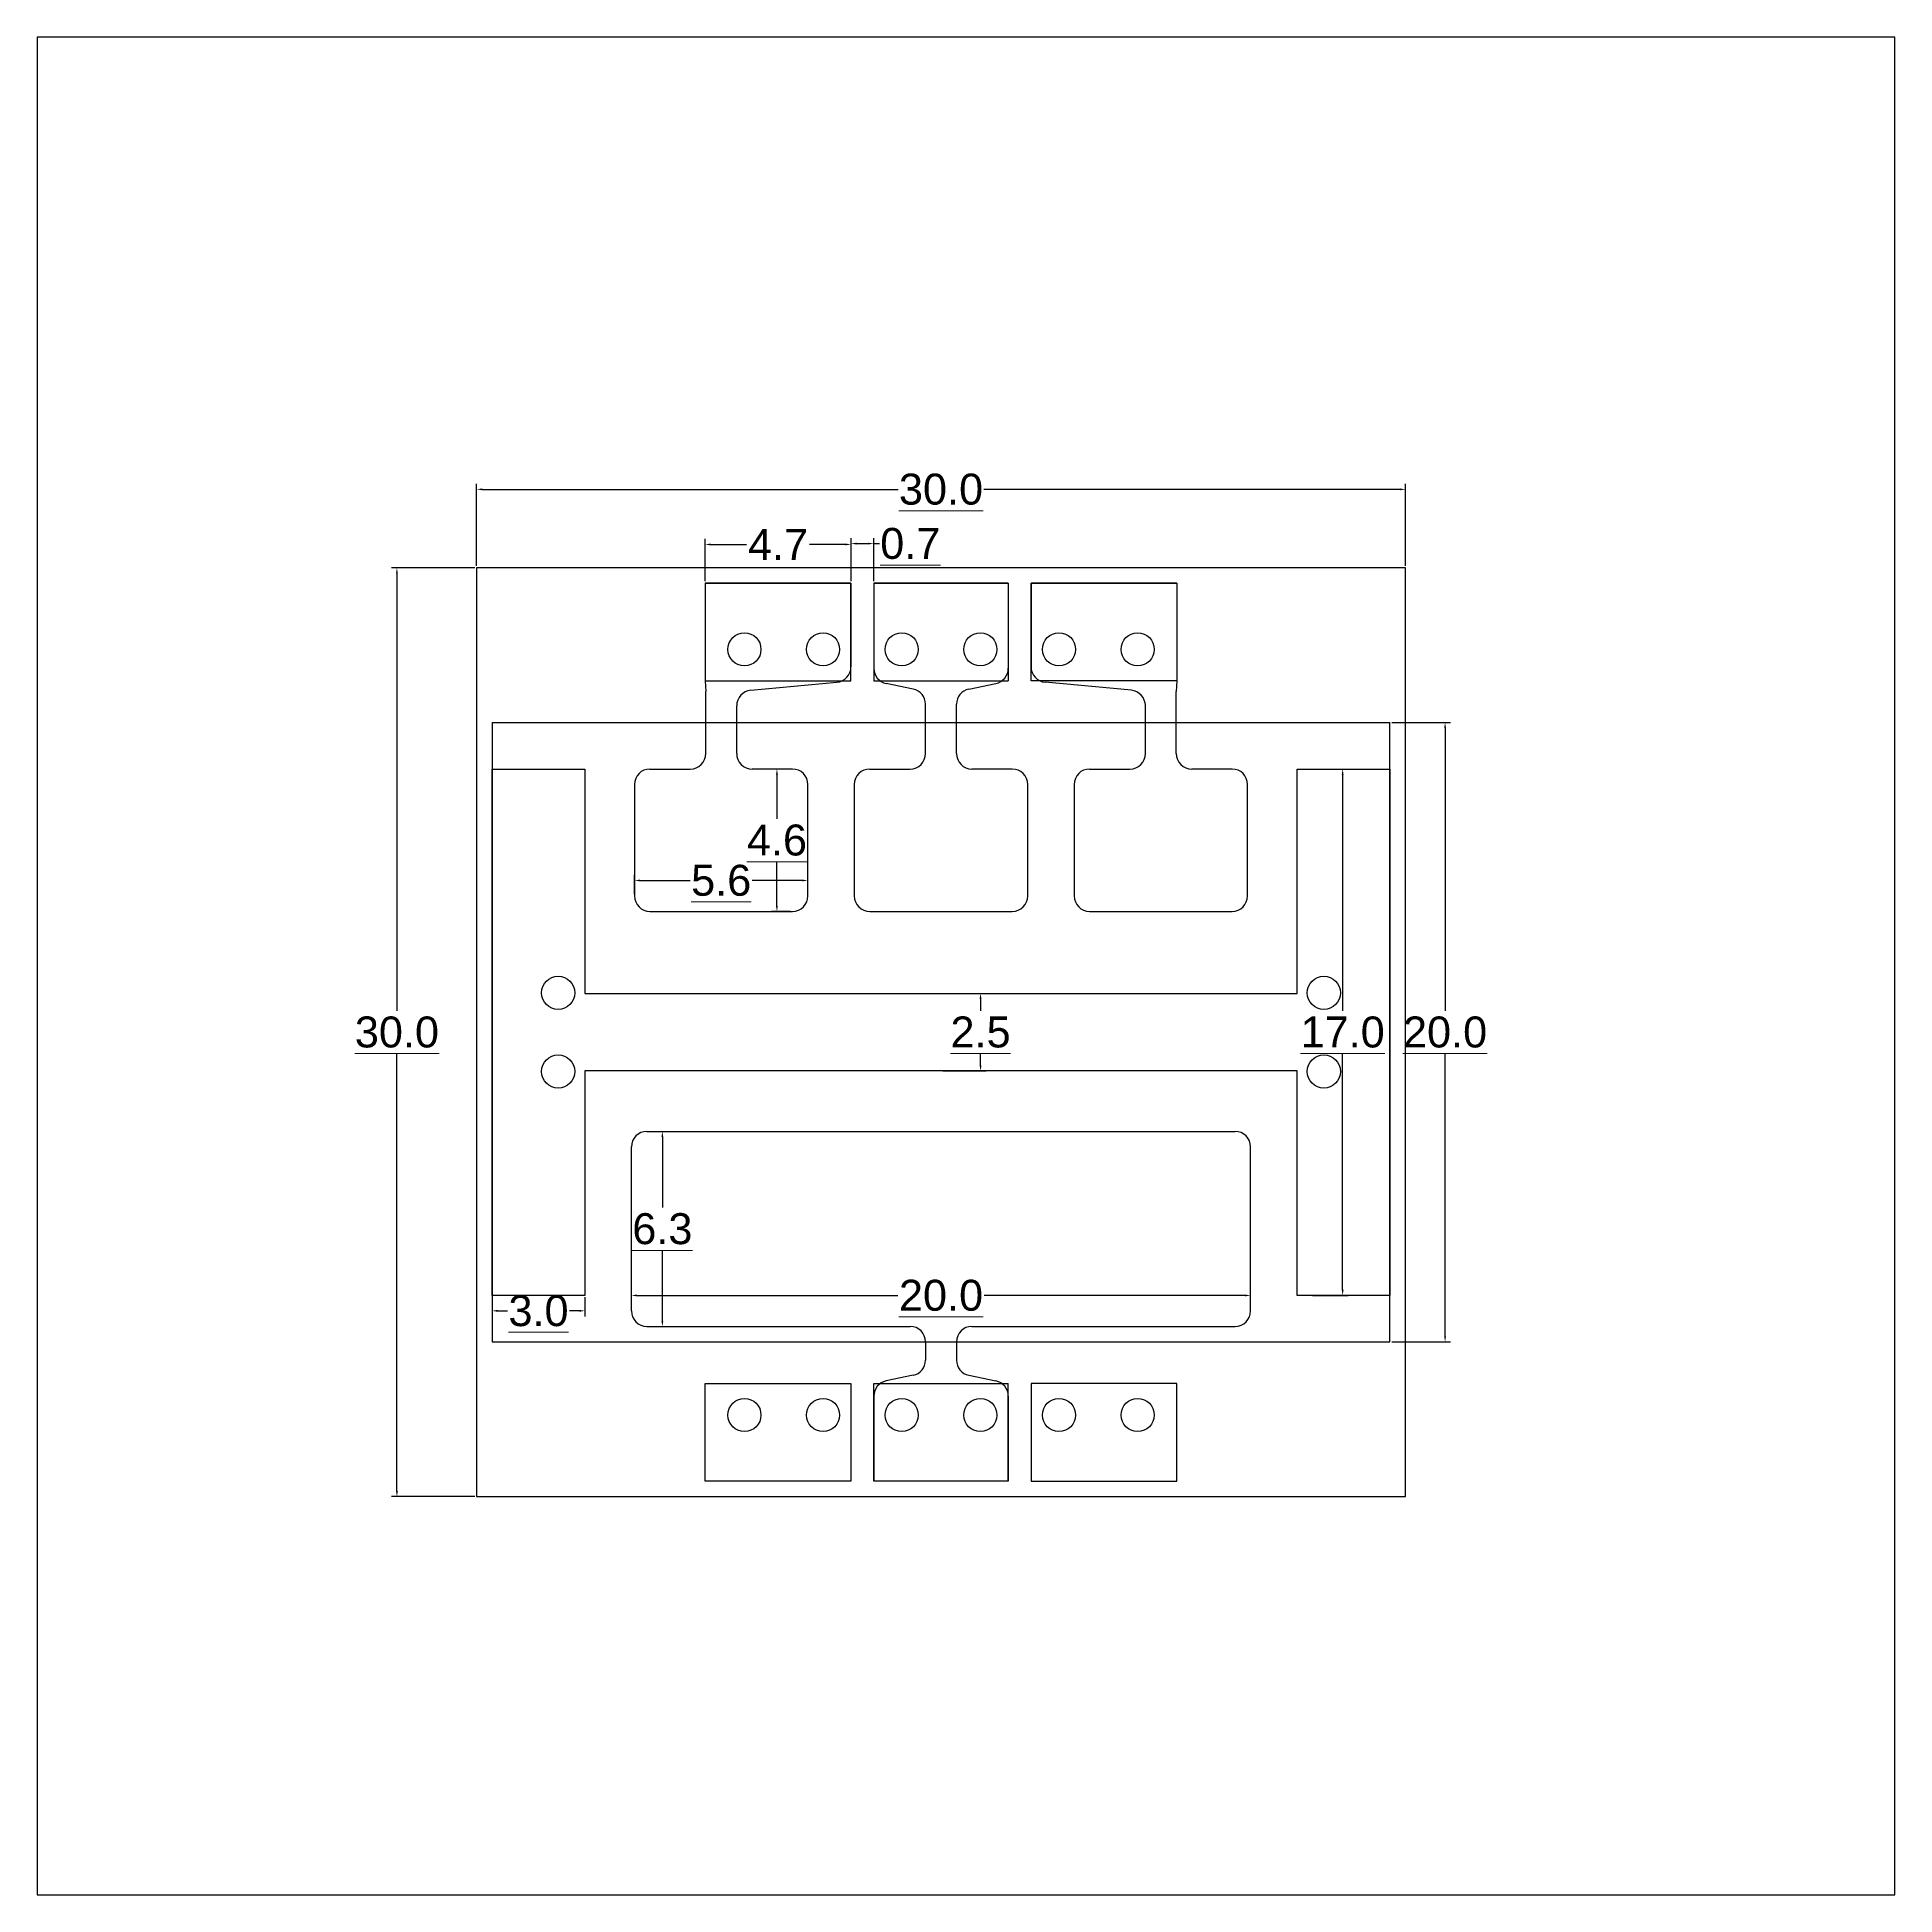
# Model space of a CAD drawing. Header units: inches. Extents: x -14.2 to 45.8, y -12.9 to 47.1.
import ezdxf

# ---------------------------------------------------------------- set-up
doc = ezdxf.new("R2010")
doc.units = ezdxf.units.IN
doc.header["$MEASUREMENT"] = 0
doc.layers.add('AM_5', color=3, linetype='Continuous', lineweight=15)
for name, color, linetype in [('glassOutline', 18, 'Continuous'), ('pinPlacements', 6, 'Continuous'), ('pixel-electrode-large-lower', 4, 'Continuous'), ('pixel-electrodes-small-upper', 4, 'Continuous'), ('TC-electrode-small', 4, 'Continuous'), ('TC-etch-lines', 1, 'Continuous')]:
    doc.layers.add(name, color=color, linetype=linetype)
doc.styles.get("Standard").update_dxf_attribs({"font": 'arial.ttf'})
doc.dimstyles.new('Standard$0', dxfattribs={"dimtxt": 0.18, "dimasz": 0.18, "dimexe": 0.18, "dimexo": 0.0625, "dimgap": 0.09, "dimtad": 0, "dimtih": 1, "dimtoh": 1, "dimdec": 4, "dimzin": 0, "dimdsep": 46, "dimtxsty": 'Standard', "dimcen": 0.09, "dimadec": 0, "dimazin": 0, "dimtfac": 1, "dimtdec": 4, "dimtofl": 0, "dimtmove": 0, "dimatfit": 3, "dimfxl": 1, "dimtolj": 1, "dimtzin": 0, "dimarcsym": 0})

# ---------------------------------------------------------------- blocks, each defined once
blk = doc.blocks.new('*D4')
at = {"layer": 'AM_5', "color": 0, "lineweight": -2, "transparency": 16777216}
for p, q in [((0, 30.062), (0, 32.713)), ((0.18, 32.533), (13.613, 32.533)), ((29.82, 32.533), (16.387, 32.533)), ((30, 30.062), (30, 32.713))]:
    blk.add_line(p, q, dxfattribs=at)
at = {"layer": 'AM_5', "color": 0, "transparency": 16777216}
for points in [[(0.18, 32.563), (0.18, 32.503), (0, 32.533)], [(29.82, 32.563), (29.82, 32.503), (30, 32.533)]]:
    blk.add_solid(points, dxfattribs=at)
at = {"layer": 'Defpoints', "color": 0, "transparency": 16777216}
for p in [(30, 32.533), (0, 30), (30, 30)]:
    blk.add_point(p, dxfattribs=at)
at = {"layer": 'AM_5', "color": 0, "transparency": 16777216, "insert": (15, 32.533), "char_height": 0.18, "attachment_point": 5}
blk.add_mtext('\\A1;{\\fArial|b0|i0|c65535|p34;{\\H1;\\L30.0}}', dxfattribs=at)
blk = doc.blocks.new('*D5')
at = {"layer": 'AM_5', "color": 0, "lineweight": -2, "transparency": 16777216}
for p, q in [((7.38, 29.563), (7.38, 30.933)), ((7.56, 30.753), (8.716, 30.753)), ((11.913, 30.753), (10.757, 30.753)), ((12.093, 29.563), (12.093, 30.933))]:
    blk.add_line(p, q, dxfattribs=at)
at = {"layer": 'AM_5', "color": 0, "transparency": 16777216}
for points in [[(7.56, 30.783), (7.56, 30.723), (7.38, 30.753)], [(11.913, 30.783), (11.913, 30.723), (12.093, 30.753)]]:
    blk.add_solid(points, dxfattribs=at)
at = {"layer": 'Defpoints', "color": 0, "transparency": 16777216}
for p in [(12.093, 30.753), (7.38, 29.5), (12.093, 29.5)]:
    blk.add_point(p, dxfattribs=at)
at = {"layer": 'AM_5', "color": 0, "transparency": 16777216, "insert": (9.736, 30.753), "char_height": 0.18, "attachment_point": 5}
blk.add_mtext('\\A1;{\\fArial|b0|i0|c65535|p34;{\\H1;4.7}}', dxfattribs=at)
blk = doc.blocks.new('*D6')
at = {"layer": 'AM_5', "color": 0, "lineweight": -2, "transparency": 16777216}
for p, q in [((12.093, 29.563), (12.093, 30.96)), ((12.273, 30.78), (12.648, 30.78)), ((12.828, 29.563), (12.828, 30.96)), ((12.828, 30.78), (13.008, 30.78))]:
    blk.add_line(p, q, dxfattribs=at)
at = {"layer": 'AM_5', "color": 0, "transparency": 16777216}
for points in [[(12.273, 30.81), (12.273, 30.75), (12.093, 30.78)], [(12.648, 30.81), (12.648, 30.75), (12.828, 30.78)]]:
    blk.add_solid(points, dxfattribs=at)
at = {"layer": 'Defpoints', "color": 0, "transparency": 16777216}
for p in [(12.828, 30.78), (12.093, 29.5), (12.828, 29.5)]:
    blk.add_point(p, dxfattribs=at)
at = {"layer": 'AM_5', "color": 0, "transparency": 16777216, "insert": (14.008, 30.78), "char_height": 0.18, "attachment_point": 5}
blk.add_mtext('\\A1;{\\fArial|b0|i0|c65535|p34;{\\H1;\\L0.7}}', dxfattribs=at)
blk = doc.blocks.new('*D7')
at = {"layer": 'AM_5', "color": 0, "lineweight": -2, "transparency": 16777216}
for p, q in [((5.1, 19.463), (5.1, 20.08)), ((5.28, 19.9), (6.9, 19.9)), ((10.52, 19.9), (8.9, 19.9)), ((10.7, 19.463), (10.7, 20.08))]:
    blk.add_line(p, q, dxfattribs=at)
at = {"layer": 'AM_5', "color": 0, "transparency": 16777216}
for points in [[(5.28, 19.93), (5.28, 19.87), (5.1, 19.9)], [(10.52, 19.93), (10.52, 19.87), (10.7, 19.9)]]:
    blk.add_solid(points, dxfattribs=at)
at = {"layer": 'Defpoints', "color": 0, "transparency": 16777216}
for p in [(10.7, 19.9), (5.1, 19.4), (10.7, 19.4)]:
    blk.add_point(p, dxfattribs=at)
at = {"layer": 'AM_5', "color": 0, "transparency": 16777216, "insert": (7.9, 19.9), "char_height": 0.18, "attachment_point": 5}
blk.add_mtext('\\A1;{\\fArial|b0|i0|c65535|p34;{\\H1;\\L5.6}}', dxfattribs=at)
blk = doc.blocks.new('*D8')
at = {"layer": 'AM_5', "color": 0, "lineweight": -2, "transparency": 16777216}
for p, q in [((10.137, 23.5), (9.52, 23.5)), ((9.7, 23.32), (9.7, 21.892)), ((9.7, 19.08), (9.7, 20.508)), ((10.137, 18.9), (9.52, 18.9))]:
    blk.add_line(p, q, dxfattribs=at)
at = {"layer": 'AM_5', "color": 0, "transparency": 16777216}
for points in [[(9.67, 23.32), (9.73, 23.32), (9.7, 23.5)], [(9.67, 19.08), (9.73, 19.08), (9.7, 18.9)]]:
    blk.add_solid(points, dxfattribs=at)
at = {"layer": 'Defpoints', "color": 0, "transparency": 16777216}
for p in [(10.2, 23.5), (9.7, 18.9), (10.2, 18.9)]:
    blk.add_point(p, dxfattribs=at)
at = {"layer": 'AM_5', "color": 0, "transparency": 16777216, "insert": (9.7, 21.2), "char_height": 0.18, "attachment_point": 5}
blk.add_mtext('\\A1;{\\fArial|b0|i0|c65535|p34;{\\H1;\\L4.6}}', dxfattribs=at)
blk = doc.blocks.new('*D9')
at = {"layer": 'AM_5', "color": 0, "lineweight": -2, "transparency": 16777216}
for p, q in [((5.563, 11.797), (6.18, 11.797)), ((6, 11.617), (6, 9.339)), ((6, 5.677), (6, 7.955)), ((5.563, 5.497), (6.18, 5.497))]:
    blk.add_line(p, q, dxfattribs=at)
at = {"layer": 'AM_5', "color": 0, "transparency": 16777216}
for points in [[(5.97, 11.617), (6.03, 11.617), (6, 11.797)], [(5.97, 5.677), (6.03, 5.677), (6, 5.497)]]:
    blk.add_solid(points, dxfattribs=at)
at = {"layer": 'Defpoints', "color": 0, "transparency": 16777216}
for p in [(5.5, 11.797), (5.5, 5.497), (6, 5.497)]:
    blk.add_point(p, dxfattribs=at)
at = {"layer": 'AM_5', "color": 0, "transparency": 16777216, "insert": (6, 8.647), "char_height": 0.18, "attachment_point": 5}
blk.add_mtext('\\A1;{\\fArial|b0|i0|c65535|p34;{\\H1;\\L6.3}}', dxfattribs=at)
blk = doc.blocks.new('*D10')
at = {"layer": 'AM_5', "color": 0, "lineweight": -2, "transparency": 16777216}
for p, q in [((15.062, 16.25), (16.457, 16.25)), ((16.277, 16.07), (16.277, 15.692)), ((16.277, 13.93), (16.277, 14.308)), ((15.062, 13.75), (16.457, 13.75))]:
    blk.add_line(p, q, dxfattribs=at)
at = {"layer": 'AM_5', "color": 0, "transparency": 16777216}
for points in [[(16.247, 16.07), (16.307, 16.07), (16.277, 16.25)], [(16.247, 13.93), (16.307, 13.93), (16.277, 13.75)]]:
    blk.add_solid(points, dxfattribs=at)
at = {"layer": 'Defpoints', "color": 0, "transparency": 16777216}
for p in [(15, 16.25), (15, 13.75), (16.277, 13.75)]:
    blk.add_point(p, dxfattribs=at)
at = {"layer": 'AM_5', "color": 0, "transparency": 16777216, "insert": (16.277, 15), "char_height": 0.18, "attachment_point": 5}
blk.add_mtext('\\A1;{\\fArial|b0|i0|c65535|p34;{\\H1;\\L2.5}}', dxfattribs=at)
blk = doc.blocks.new('*D11')
at = {"layer": 'AM_5', "color": 0, "lineweight": -2, "transparency": 16777216}
for p, q in [((27.003, 23.5), (28.152, 23.5)), ((27.972, 23.32), (27.972, 15.692)), ((27.972, 6.68), (27.972, 14.308)), ((27.003, 6.5), (28.152, 6.5))]:
    blk.add_line(p, q, dxfattribs=at)
at = {"layer": 'AM_5', "color": 0, "transparency": 16777216}
for points in [[(27.942, 23.32), (28.002, 23.32), (27.972, 23.5)], [(27.942, 6.68), (28.002, 6.68), (27.972, 6.5)]]:
    blk.add_solid(points, dxfattribs=at)
at = {"layer": 'Defpoints', "color": 0, "transparency": 16777216}
for p in [(26.94, 23.5), (26.94, 6.5), (27.972, 6.5)]:
    blk.add_point(p, dxfattribs=at)
at = {"layer": 'AM_5', "color": 0, "transparency": 16777216, "insert": (27.972, 15), "char_height": 0.18, "attachment_point": 5}
blk.add_mtext('\\A1;{\\fArial|b0|i0|c65535|p34;{\\H1;\\L17.0}}', dxfattribs=at)
blk = doc.blocks.new('*D12')
at = {"layer": 'AM_5', "color": 0, "lineweight": -2, "transparency": 16777216}
for p, q in [((29.562, 25.003), (31.46, 25.003)), ((31.28, 24.823), (31.28, 15.692)), ((31.28, 5.177), (31.28, 14.308)), ((29.562, 4.997), (31.46, 4.997))]:
    blk.add_line(p, q, dxfattribs=at)
at = {"layer": 'AM_5', "color": 0, "transparency": 16777216}
for points in [[(31.25, 24.823), (31.31, 24.823), (31.28, 25.003)], [(31.25, 5.177), (31.31, 5.177), (31.28, 4.997)]]:
    blk.add_solid(points, dxfattribs=at)
at = {"layer": 'Defpoints', "color": 0, "transparency": 16777216}
for p in [(29.5, 25.003), (29.5, 4.997), (31.28, 4.997)]:
    blk.add_point(p, dxfattribs=at)
at = {"layer": 'AM_5', "color": 0, "transparency": 16777216, "insert": (31.28, 15), "char_height": 0.18, "attachment_point": 5}
blk.add_mtext('\\A1;{\\fArial|b0|i0|c65535|p34;{\\H1;\\L20.0}}', dxfattribs=at)
blk = doc.blocks.new('*D13')
at = {"layer": 'AM_5', "color": 0, "lineweight": -2, "transparency": 16777216}
for p, q in [((5, 6.06), (5, 6.677)), ((25, 6.06), (25, 6.677)), ((5.18, 6.497), (13.604, 6.497)), ((24.82, 6.497), (16.396, 6.497))]:
    blk.add_line(p, q, dxfattribs=at)
at = {"layer": 'AM_5', "color": 0, "transparency": 16777216}
for points in [[(5.18, 6.527), (5.18, 6.467), (5, 6.497)], [(24.82, 6.527), (24.82, 6.467), (25, 6.497)]]:
    blk.add_solid(points, dxfattribs=at)
at = {"layer": 'Defpoints', "color": 0, "transparency": 16777216}
for p in [(25, 6.497), (5, 5.997), (25, 5.997)]:
    blk.add_point(p, dxfattribs=at)
at = {"layer": 'AM_5', "color": 0, "transparency": 16777216, "insert": (15, 6.497), "char_height": 0.18, "attachment_point": 5}
blk.add_mtext('\\A1;{\\fArial|b0|i0|c65535|p34;{\\H1;\\L20.0}}', dxfattribs=at)
blk = doc.blocks.new('*D14')
at = {"layer": 'AM_5', "color": 0, "lineweight": -2, "transparency": 16777216}
for p, q in [((0.5, 6.442), (0.5, 5.82)), ((0.68, 6), (1.002, 6)), ((3.32, 6), (2.998, 6)), ((3.5, 6.438), (3.5, 5.82))]:
    blk.add_line(p, q, dxfattribs=at)
at = {"layer": 'AM_5', "color": 0, "transparency": 16777216}
for points in [[(0.68, 6.03), (0.68, 5.97), (0.5, 6)], [(3.32, 6.03), (3.32, 5.97), (3.5, 6)]]:
    blk.add_solid(points, dxfattribs=at)
at = {"layer": 'Defpoints', "color": 0, "transparency": 16777216}
for p in [(0.5, 6.504), (3.5, 6.5), (3.5, 6)]:
    blk.add_point(p, dxfattribs=at)
at = {"layer": 'AM_5', "color": 0, "transparency": 16777216, "insert": (2, 6), "char_height": 0.18, "attachment_point": 5}
blk.add_mtext('\\A1;{\\fArial|b0|i0|c65535|p34;{\\H1;\\L3.0}}', dxfattribs=at)
blk = doc.blocks.new('*D15')
at = {"layer": 'AM_5', "color": 0, "lineweight": -2, "transparency": 16777216}
for p, q in [((-0.062, 30), (-2.753, 30)), ((-2.573, 29.82), (-2.573, 15.692)), ((-2.573, 0.18), (-2.573, 14.308)), ((-0.062, 0), (-2.753, 0))]:
    blk.add_line(p, q, dxfattribs=at)
at = {"layer": 'AM_5', "color": 0, "transparency": 16777216}
for points in [[(-2.603, 29.82), (-2.543, 29.82), (-2.573, 30)], [(-2.603, 0.18), (-2.543, 0.18), (-2.573, 0)]]:
    blk.add_solid(points, dxfattribs=at)
at = {"layer": 'Defpoints', "color": 0, "transparency": 16777216}
for p in [(0, 30), (0, 0), (-2.573, 0)]:
    blk.add_point(p, dxfattribs=at)
at = {"layer": 'AM_5', "color": 0, "transparency": 16777216, "insert": (-2.573, 15), "char_height": 0.18, "attachment_point": 5}
blk.add_mtext('\\A1;{\\fArial|b0|i0|c65535|p34;{\\H1;\\L30.0}}', dxfattribs=at)

msp = doc.modelspace()

# ---------------------------------------------------------------- linework, layer by layer
msp.add_lwpolyline([(-14.193, -12.862), (45.807, -12.862), (45.807, 47.138), (-14.193, 47.138)], close=True)
at = {"layer": 'glassOutline'}
msp.add_lwpolyline([(0, 0), (30, 0), (30, 30), (0, 30)], close=True, dxfattribs=at)
at = {"layer": 'pinPlacements'}
for centre in [(8.65, 27.365), (11.19, 27.365), (13.73, 27.365), (16.27, 27.365), (18.81, 27.365), (21.35, 27.365), (2.635, 16.27), (27.365, 16.27), (2.635, 13.73), (27.365, 13.73), (8.65, 2.635), (11.19, 2.635), (13.73, 2.635), (16.27, 2.635), (18.81, 2.635), (21.35, 2.635)]:
    msp.add_circle(centre, 0.535, dxfattribs=at)
at = {"layer": 'pixel-electrode-large-lower'}
for p, q in [((5.5, 11.797), (24.5, 11.797)), ((5, 5.997), (5, 11.297)), ((25, 5.997), (25, 11.297)), ((5.5, 5.497), (14, 5.497)), ((16, 5.497), (24.5, 5.497)), ((14.5, 4.997), (14.5, 4.407)), ((15.5, 4.997), (15.5, 4.407)), ((14.101, 3.918), (13.226, 3.737)), ((15.899, 3.918), (16.774, 3.737)), ((12.827, 3.248), (12.827, 0.5)), ((17.172, 3.248), (17.172, 0.5)), ((17.172, 0.5), (12.827, 0.5))]:
    msp.add_line(p, q, dxfattribs=at)
for centre, start, end in [((5.5, 11.297), 90, 180), ((24.5, 11.297), 0, 90), ((5.5, 5.997), 180, 270), ((14, 4.997), 0, 90), ((16, 4.997), 90, 180), ((24.5, 5.997), 270, 0), ((14, 4.407), 281.65724, 0), ((16, 4.407), 180.00122, 258.3428), ((13.328, 3.248), 101.65724, 180), ((16.672, 3.248), 0, 78.3428)]:
    msp.add_arc(centre, 0.5, start, end, dxfattribs=at)
at = {"layer": 'pixel-electrodes-small-upper'}
for p, q in [((7.38, 29.5), (12.092, 29.5)), ((7.38, 29.5), (7.38, 26.345)), ((12.092, 29.5), (12.092, 26.801)), ((12.827, 29.5), (17.172, 29.5)), ((12.827, 29.5), (12.827, 26.752)), ((17.172, 29.5), (17.172, 26.752)), ((22.62, 29.5), (17.907, 29.5)), ((17.907, 29.5), (17.907, 26.801)), ((22.62, 29.5), (22.62, 26.345)), ((7.38, 26.345), (7.4, 26)), ((7.4, 24), (7.4, 26)), ((8.853, 26.042), (11.639, 26.303)), ((14.101, 26.082), (13.226, 26.263)), ((15.899, 26.082), (16.774, 26.263)), ((21.147, 26.042), (18.361, 26.303)), ((22.62, 26.345), (22.6, 26)), ((22.6, 24), (22.6, 26)), ((8.4, 24), (8.4, 25.545)), ((14.5, 24), (14.5, 25.593)), ((15.5, 24), (15.5, 25.593)), ((21.6, 24), (21.6, 25.545)), ((5.6, 23.5), (6.9, 23.5)), ((10.2, 23.5), (8.9, 23.5)), ((12.7, 23.5), (14, 23.5)), ((17.3, 23.5), (16, 23.5)), ((19.8, 23.5), (21.1, 23.5)), ((24.4, 23.5), (23.1, 23.5)), ((5.1, 23), (5.1, 19.4)), ((10.7, 19.4), (10.7, 23)), ((12.2, 23), (12.2, 19.4)), ((17.8, 19.4), (17.8, 23)), ((19.3, 23), (19.3, 19.4)), ((24.9, 19.4), (24.9, 23)), ((5.6, 18.9), (10.2, 18.9)), ((12.7, 18.9), (17.3, 18.9)), ((19.8, 18.9), (24.4, 18.9))]:
    msp.add_line(p, q, dxfattribs=at)
for centre, start, end in [((11.592, 26.801), 275.33862, 360), ((13.328, 26.752), 180, 258.34276), ((16.672, 26.752), 281.6572, 0), ((18.408, 26.801), 180, 264.66138), ((8.9, 25.545), 95.33862, 179.99885), ((14, 25.593), 0, 78.34276), ((16, 25.593), 101.6572, 179.99878), ((21.1, 25.545), 0.00115, 84.66138), ((6.9, 24), 270, 0), ((8.9, 24), 180, 270), ((14, 24), 270, 0), ((16, 24), 180, 270), ((21.1, 24), 270, 0), ((23.1, 24), 180, 270), ((5.6, 23), 90, 180), ((10.2, 23), 0, 90), ((12.7, 23), 90, 180), ((17.3, 23), 0, 90), ((19.8, 23), 90, 180), ((24.4, 23), 0, 90), ((5.6, 19.4), 180, 270), ((10.2, 19.4), 270, 0), ((12.7, 19.4), 180, 270), ((17.3, 19.4), 270, 0), ((19.8, 19.4), 180, 270), ((24.4, 19.4), 270, 0)]:
    msp.add_arc(centre, 0.5, start, end, dxfattribs=at)
at = {"layer": 'TC-electrode-small'}
msp.add_lwpolyline([(0.5, 23.5), (3.5, 23.5), (3.5, 16.25), (26.5, 16.25), (26.5, 23.5), (29.5, 23.5), (29.5, 6.5), (26.5, 6.5), (26.5, 13.75), (3.5, 13.75), (3.5, 6.5), (0.5, 6.5), (0.5, 23.5)], dxfattribs=at)
at = {"layer": 'TC-etch-lines'}
for p, q in [((12.092, 29.5), (7.38, 29.5)), ((7.38, 29.5), (7.38, 26.345)), ((12.092, 26.345), (12.092, 29.5)), ((17.172, 29.5), (12.827, 29.5)), ((12.827, 29.5), (12.827, 26.345)), ((17.172, 29.5), (17.172, 26.345)), ((17.907, 26.345), (17.907, 29.5)), ((17.907, 29.5), (22.62, 29.5)), ((22.62, 29.5), (22.62, 26.345)), ((7.38, 26.345), (12.092, 26.345)), ((12.827, 26.345), (17.172, 26.345)), ((22.62, 26.345), (17.907, 26.345)), ((7.38, 0.5), (7.38, 3.655)), ((7.38, 3.655), (12.092, 3.655)), ((12.092, 3.655), (12.092, 0.5)), ((12.827, 0.5), (12.827, 3.655)), ((12.827, 3.655), (17.172, 3.655)), ((17.172, 0.5), (17.172, 3.655)), ((17.907, 3.655), (17.907, 0.5)), ((22.62, 3.655), (17.907, 3.655)), ((22.62, 0.5), (22.62, 3.655)), ((12.092, 0.5), (7.38, 0.5)), ((17.172, 0.5), (12.827, 0.5)), ((17.907, 0.5), (22.62, 0.5))]:
    msp.add_line(p, q, dxfattribs=at)
at = {"layer": 'TC-etch-lines', "color": 1}
for p, q in [((0.5, 25.003), (0.5, 4.997)), ((0.5, 25.003), (29.5, 25.003)), ((29.5, 4.997), (29.5, 25.003)), ((0.5, 4.997), (29.5, 4.997))]:
    msp.add_line(p, q, dxfattribs=at)

# ---------------------------------------------------------------- dimensions: what is measured, and where the dimension line sits
at = {"layer": 'AM_5'}
for base, p1, p2, override, picture, middle in [((30, 32.533), (0, 30), (30, 30), {"dimdec": 1, "dimpost": '{\\H1;\\L<>}'}, '*D4', (15, 32.533)), ((12.092, 30.753), (7.38, 29.5), (12.092, 29.5), {"dimdec": 1, "dimpost": '{\\H1;<>}'}, '*D5', (9.736, 30.753)), ((12.827, 30.78), (12.092, 29.5), (12.827, 29.5), {"dimdec": 1, "dimpost": '{\\H1;\\L<>}'}, '*D6', (14.008, 30.78)), ((10.7, 19.9), (5.1, 19.4), (10.7, 19.4), {"dimdec": 1, "dimpost": '{\\H1;\\L<>}'}, '*D7', (7.9, 19.9)), ((25, 6.497), (5, 5.997), (25, 5.997), {"dimdec": 1, "dimpost": '{\\H1;\\L<>}'}, '*D13', (15, 6.497))]:
    dim = msp.add_linear_dim(base=base, p1=p1, p2=p2, text='{\\fArial|b0|i0|c65535|p34;<>}', dimstyle='Standard$0', override=override, dxfattribs=at)
    dim.commit()
    dim.dimension.update_dxf_attribs({"geometry": picture, "text_midpoint": middle})
for base, p1, p2, angle, picture, middle in [((-2.573, 0), (0, 30), (0, 0), 90, '*D15', (-2.573, 15)), ((31.28, 4.997), (29.5, 25.003), (29.5, 4.997), 90, '*D12', (31.28, 15)), ((9.7, 18.9), (10.2, 23.5), (10.2, 18.9), 90, '*D8', (9.7, 21.2)), ((27.972, 6.5), (26.94, 23.5), (26.94, 6.5), 90, '*D11', (27.972, 15)), ((16.277, 13.75), (15, 16.25), (15, 13.75), 90, '*D10', (16.277, 15)), ((6, 5.497), (5.5, 11.797), (5.5, 5.497), 90, '*D9', (6, 8.647)), ((3.5, 6), (0.5, 6.504), (3.5, 6.5), 0, '*D14', (2, 6))]:
    dim = msp.add_linear_dim(base=base, p1=p1, p2=p2, angle=angle, text='{\\fArial|b0|i0|c65535|p34;<>}', dimstyle='Standard$0', override={"dimdec": 1, "dimpost": '{\\H1;\\L<>}'}, dxfattribs=at)
    dim.commit()
    dim.dimension.update_dxf_attribs({"geometry": picture, "text_midpoint": middle})

doc.saveas('drawing.dxf')
